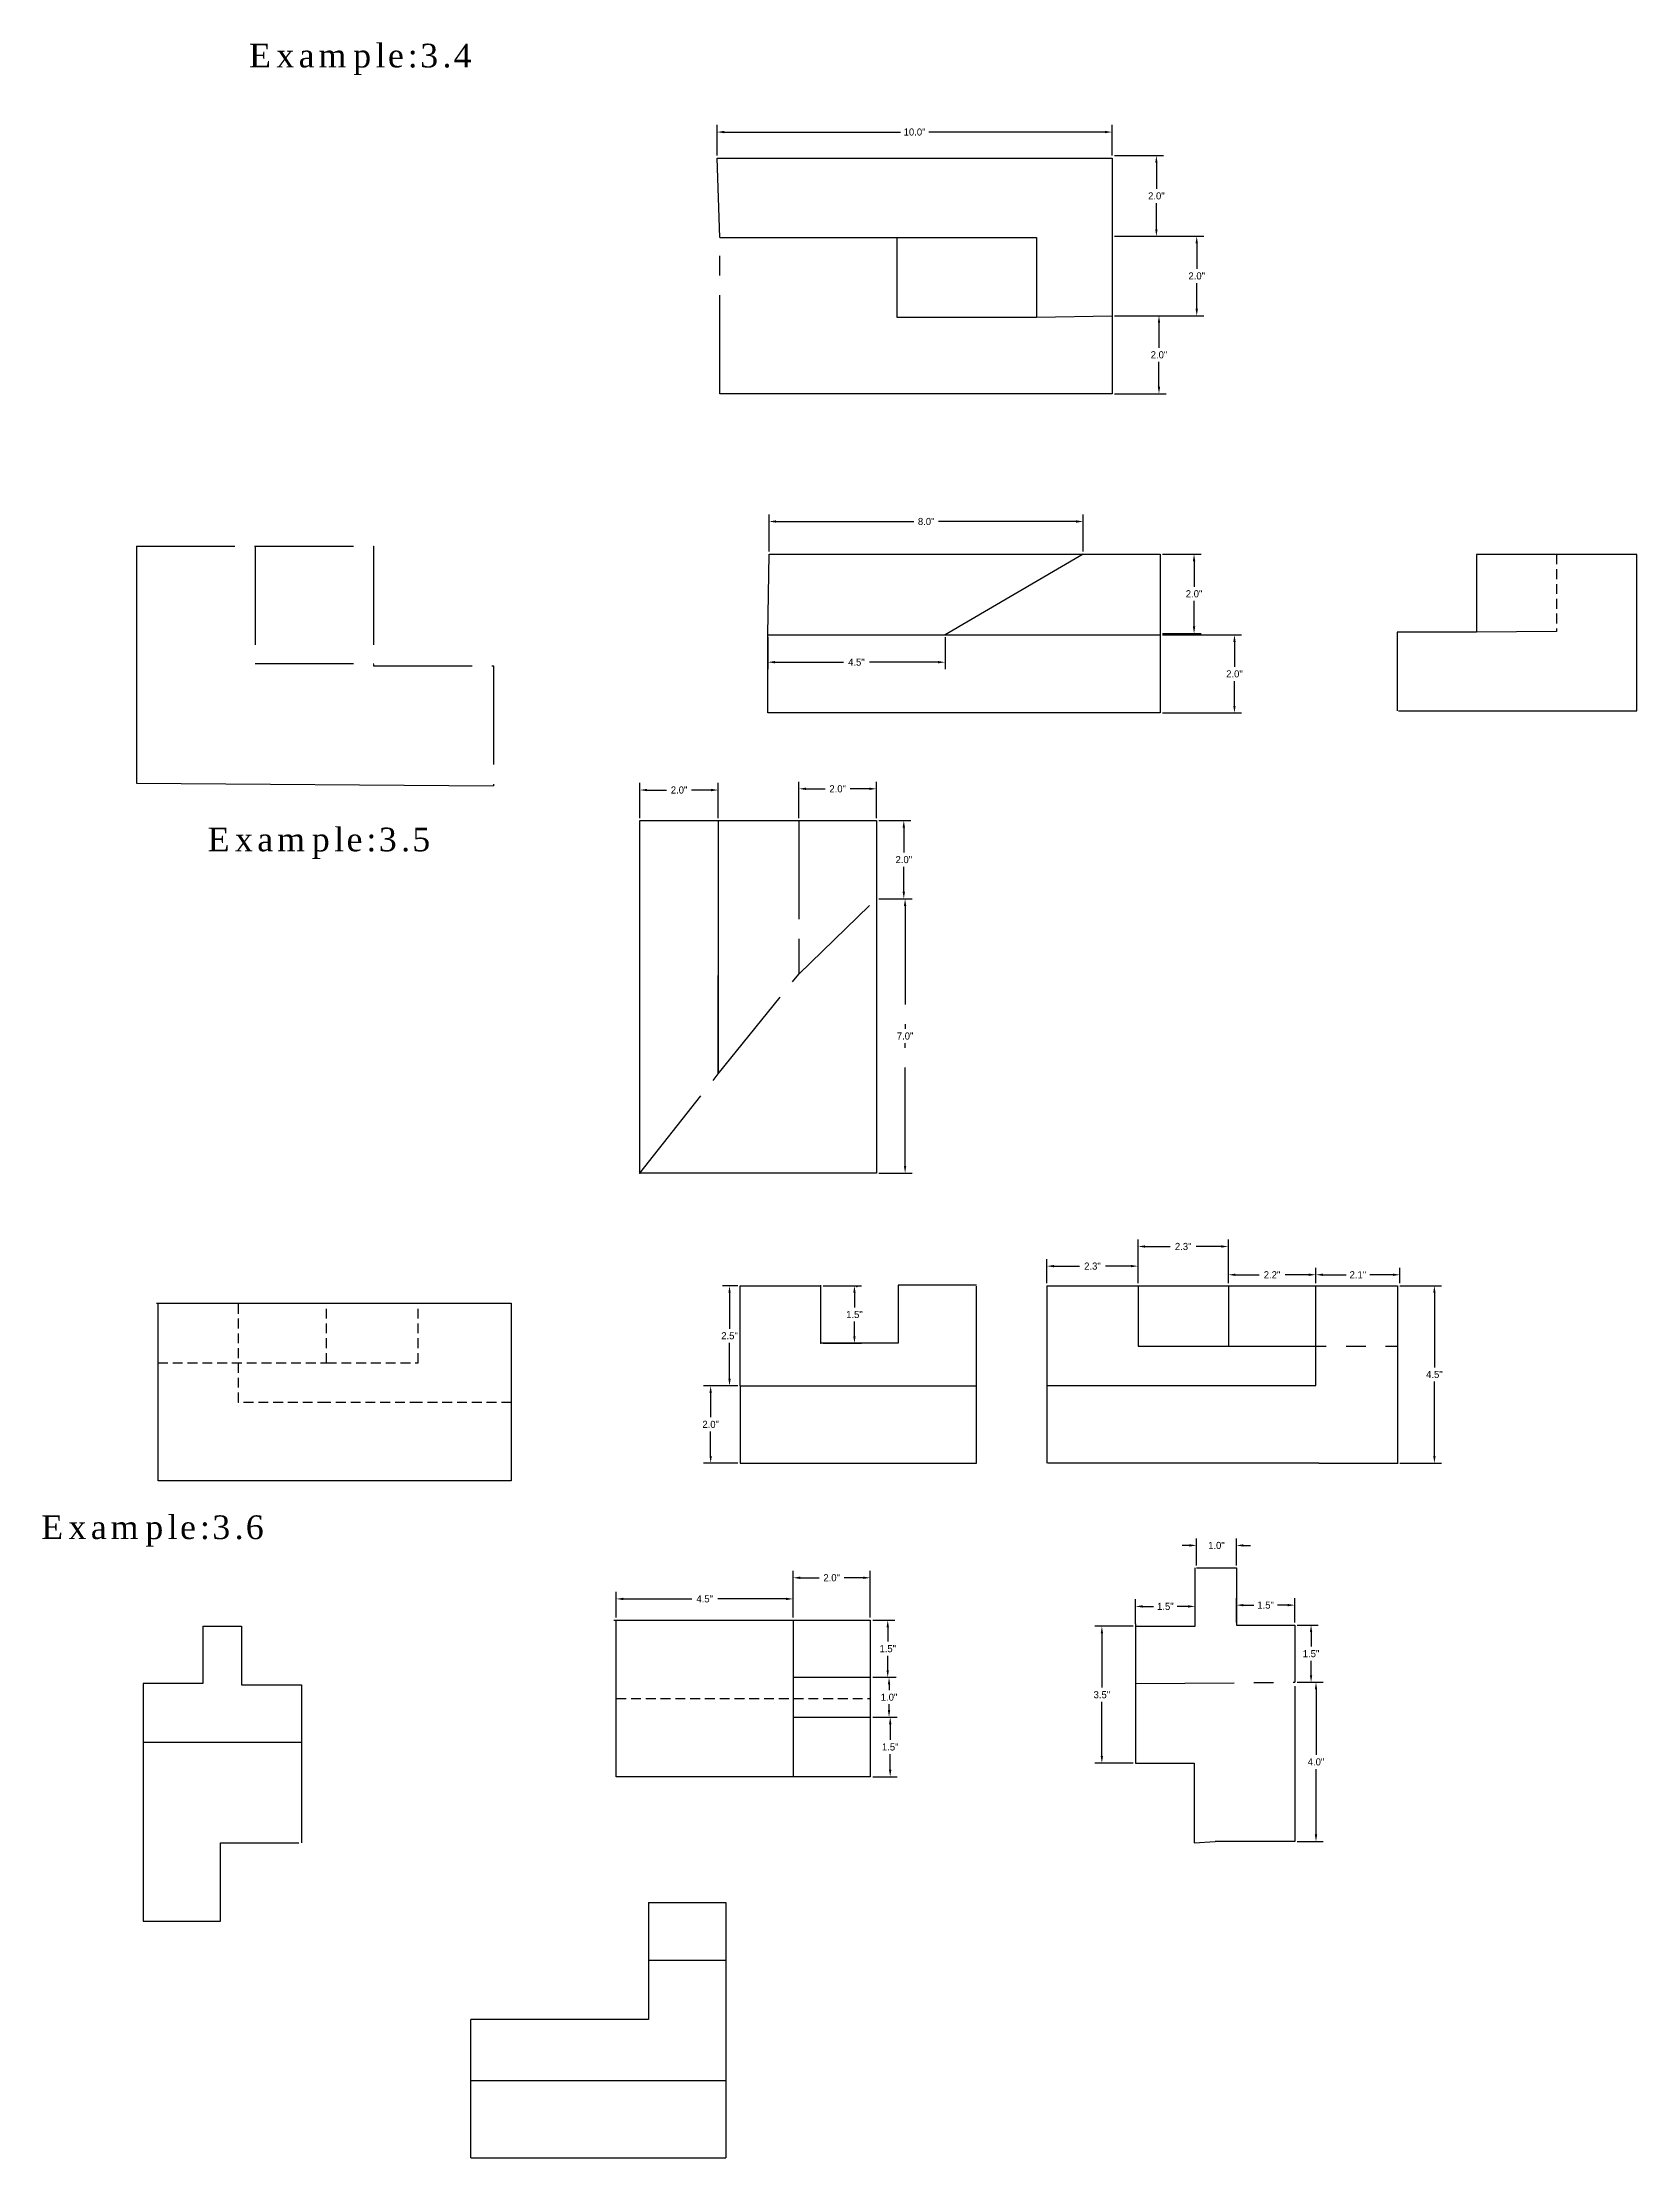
# Model space of a CAD drawing. Header units: inches. Extents: x 32 to 73, y -73 to 35.
# Drawn here: x 32.2 to 72.7, y -72.6 to -19 of the extents above; entities that cross this region are included whole.
import ezdxf

# ---------------------------------------------------------------- set-up
doc = ezdxf.new("R2010")
doc.units = ezdxf.units.IN
doc.header["$MEASUREMENT"] = 0
for name, pattern in [('CENTERX2', [4, 2.5, -0.5, 0.5, -0.5]), ('DASHED2', [0.375, 0.25, -0.125]), ('PHANTOMX2', [5, 2.5, -0.5, 0.5, -0.5, 0.5, -0.5])]:
    doc.linetypes.add(name, pattern=pattern)
doc.dimstyles.get("Standard").update_dxf_attribs({"dimtxt": 0.18, "dimasz": 0.18, "dimexe": 0.18, "dimexo": 0.0625, "dimgap": 0.09, "dimtad": 0, "dimtih": 1, "dimtoh": 1, "dimdec": 1, "dimzin": 0, "dimdsep": 46, "dimlunit": 3, "dimtxsty": 'Standard', "dimcen": 0.09, "dimadec": 0, "dimazin": 0, "dimtfac": 1, "dimtdec": 1, "dimtofl": 0, "dimtmove": 0, "dimatfit": 3, "dimfxl": 1, "dimtolj": 1, "dimtzin": 0, "dimarcsym": 0})

msp = doc.modelspace()

# ---------------------------------------------------------------- texts
at = {"linetype": 'ByBlock', "char_height": 0.6, "width": 5.51815, "attachment_point": 1}
for s, insert in [('{\\fTimes New Roman|b0|i0|c0|p18;\\T1.25;Example:3.4}', (37.492, -19.019)), ('{\\fTimes New Roman|b0|i0|c0|p18;\\T1.25;Example:3.5}', (36.442, -38.898)), ('{\\fTimes New Roman|b0|i0|c0|p18;\\T1.25;Example:3.6}', (32.218, -56.339))]:
    msp.add_mtext(s, dxfattribs=dict(at, insert=insert))

# ---------------------------------------------------------------- blocks, each defined once
blk = doc.blocks.new('*D27')
at = {"color": 0, "lineweight": -2}
for p, q in [((50.684, -31.898), (50.684, -30.955)), ((58.655, -31.898), (58.655, -30.955)), ((50.864, -31.135), (54.355, -31.135)), ((58.475, -31.135), (54.985, -31.135))]:
    blk.add_line(p, q, dxfattribs=at)
at = {"color": 0}
for points in [[(50.864, -31.105), (50.864, -31.165), (50.684, -31.135)], [(58.475, -31.105), (58.475, -31.165), (58.655, -31.135)]]:
    blk.add_solid(points, dxfattribs=at)
at = {"layer": 'Defpoints', "color": 0}
for p in [(58.655, -31.135), (50.684, -31.961), (58.655, -31.961)]:
    blk.add_point(p, dxfattribs=at)
at = {"color": 0, "insert": (54.67, -31.135), "char_height": 0.18, "attachment_point": 5}
blk.add_mtext('\\A1;8.0"', dxfattribs=at)
blk = doc.blocks.new('*D28')
at = {"color": 0, "lineweight": -2}
for p, q in [((50.651, -34.072), (50.651, -34.883)), ((55.149, -34.072), (55.149, -34.883)), ((50.831, -34.703), (52.57, -34.703)), ((54.969, -34.703), (53.23, -34.703))]:
    blk.add_line(p, q, dxfattribs=at)
at = {"color": 0}
for points in [[(50.831, -34.673), (50.831, -34.733), (50.651, -34.703)], [(54.969, -34.673), (54.969, -34.733), (55.149, -34.703)]]:
    blk.add_solid(points, dxfattribs=at)
at = {"layer": 'Defpoints', "color": 0}
for p in [(50.651, -34.009), (55.149, -34.009), (50.651, -34.703)]:
    blk.add_point(p, dxfattribs=at)
at = {"color": 0, "insert": (52.9, -34.703), "char_height": 0.18, "attachment_point": 5}
blk.add_mtext('\\A1;4.5"', dxfattribs=at)
blk = doc.blocks.new('*D29')
at = {"color": 0, "lineweight": -2}
for p, q in [((60.669, -31.961), (61.647, -31.961)), ((61.467, -32.141), (61.467, -32.788)), ((61.467, -33.796), (61.467, -33.148)), ((60.669, -33.976), (61.647, -33.976))]:
    blk.add_line(p, q, dxfattribs=at)
at = {"color": 0}
for points in [[(61.437, -32.141), (61.497, -32.141), (61.467, -31.961)], [(61.437, -33.796), (61.497, -33.796), (61.467, -33.976)]]:
    blk.add_solid(points, dxfattribs=at)
at = {"layer": 'Defpoints', "color": 0}
for p in [(60.607, -31.961), (60.607, -33.976), (61.467, -33.976)]:
    blk.add_point(p, dxfattribs=at)
at = {"color": 0, "insert": (61.467, -32.968), "char_height": 0.18, "attachment_point": 5}
blk.add_mtext('\\A1;2.0"', dxfattribs=at)
blk = doc.blocks.new('*D30')
at = {"color": 0, "lineweight": -2}
for p, q in [((60.669, -34.009), (62.672, -34.009)), ((62.492, -34.189), (62.492, -34.82)), ((62.492, -35.811), (62.492, -35.18)), ((60.669, -35.991), (62.672, -35.991))]:
    blk.add_line(p, q, dxfattribs=at)
at = {"color": 0}
for points in [[(62.462, -34.189), (62.522, -34.189), (62.492, -34.009)], [(62.462, -35.811), (62.522, -35.811), (62.492, -35.991)]]:
    blk.add_solid(points, dxfattribs=at)
at = {"layer": 'Defpoints', "color": 0}
for p in [(60.607, -34.009), (60.607, -35.991), (62.492, -35.991)]:
    blk.add_point(p, dxfattribs=at)
at = {"color": 0, "insert": (62.492, -35), "char_height": 0.18, "attachment_point": 5}
blk.add_mtext('\\A1;2.0"', dxfattribs=at)
blk = doc.blocks.new('*D31')
at = {"color": 0, "linetype": 'ByBlock', "lineweight": -2}
for p, q in [((49.365, -21.857), (49.365, -21.079)), ((49.545, -21.259), (54.016, -21.259)), ((59.207, -21.259), (54.736, -21.259)), ((59.387, -21.857), (59.387, -21.079))]:
    blk.add_line(p, q, dxfattribs=at)
at = {"color": 0, "linetype": 'ByBlock'}
for points in [[(49.545, -21.229), (49.545, -21.289), (49.365, -21.259)], [(59.207, -21.229), (59.207, -21.289), (59.387, -21.259)]]:
    blk.add_solid(points, dxfattribs=at)
at = {"layer": 'Defpoints', "color": 0, "linetype": 'ByBlock'}
for p in [(59.387, -21.259), (49.365, -21.919), (59.387, -21.919)]:
    blk.add_point(p, dxfattribs=at)
at = {"color": 0, "linetype": 'ByBlock', "insert": (54.376, -21.259), "char_height": 0.18, "attachment_point": 5}
blk.add_mtext('\\A1;10.0"', dxfattribs=at)
blk = doc.blocks.new('*D32')
at = {"color": 0, "linetype": 'ByBlock', "lineweight": -2}
for p, q in [((59.449, -21.857), (60.691, -21.857)), ((60.511, -22.037), (60.511, -22.699)), ((60.511, -23.722), (60.511, -23.059)), ((59.449, -23.902), (60.691, -23.902))]:
    blk.add_line(p, q, dxfattribs=at)
at = {"color": 0, "linetype": 'ByBlock'}
for points in [[(60.481, -22.037), (60.541, -22.037), (60.511, -21.857)], [(60.481, -23.722), (60.541, -23.722), (60.511, -23.902)]]:
    blk.add_solid(points, dxfattribs=at)
at = {"layer": 'Defpoints', "color": 0, "linetype": 'ByBlock'}
for p in [(59.387, -21.857), (59.387, -23.902), (60.511, -23.902)]:
    blk.add_point(p, dxfattribs=at)
at = {"color": 0, "linetype": 'ByBlock', "insert": (60.511, -22.879), "char_height": 0.18, "attachment_point": 5}
blk.add_mtext('\\A1;2.0"', dxfattribs=at)
blk = doc.blocks.new('*D33')
at = {"color": 0, "linetype": 'ByBlock', "lineweight": -2}
for p, q in [((59.512, -23.902), (61.715, -23.902)), ((61.535, -24.082), (61.535, -24.729)), ((61.535, -25.737), (61.535, -25.089)), ((59.449, -25.917), (61.715, -25.917))]:
    blk.add_line(p, q, dxfattribs=at)
at = {"color": 0, "linetype": 'ByBlock'}
for points in [[(61.505, -24.082), (61.565, -24.082), (61.535, -23.902)], [(61.505, -25.737), (61.565, -25.737), (61.535, -25.917)]]:
    blk.add_solid(points, dxfattribs=at)
at = {"layer": 'Defpoints', "color": 0, "linetype": 'ByBlock'}
for p in [(59.449, -23.902), (59.387, -25.917), (61.535, -25.917)]:
    blk.add_point(p, dxfattribs=at)
at = {"color": 0, "linetype": 'ByBlock', "insert": (61.535, -24.909), "char_height": 0.18, "attachment_point": 5}
blk.add_mtext('\\A1;2.0"', dxfattribs=at)
blk = doc.blocks.new('*D34')
at = {"color": 0, "linetype": 'ByBlock', "lineweight": -2}
for p, q in [((59.574, -25.916), (60.757, -25.916)), ((60.577, -26.096), (60.577, -26.728)), ((60.577, -27.719), (60.577, -27.088)), ((59.449, -27.899), (60.757, -27.899))]:
    blk.add_line(p, q, dxfattribs=at)
at = {"color": 0, "linetype": 'ByBlock'}
for points in [[(60.547, -26.096), (60.607, -26.096), (60.577, -25.916)], [(60.547, -27.719), (60.607, -27.719), (60.577, -27.899)]]:
    blk.add_solid(points, dxfattribs=at)
at = {"layer": 'Defpoints', "color": 0, "linetype": 'ByBlock'}
for p in [(59.512, -25.916), (59.387, -27.899), (60.577, -27.899)]:
    blk.add_point(p, dxfattribs=at)
at = {"color": 0, "linetype": 'ByBlock', "insert": (60.577, -26.908), "char_height": 0.18, "attachment_point": 5}
blk.add_mtext('\\A1;2.0"', dxfattribs=at)
blk = doc.blocks.new('*D37')
at = {"color": 0, "linetype": 'ByBlock', "lineweight": -2}
for p, q in [((49.888, -50.515), (49.501, -50.515)), ((49.681, -50.695), (49.681, -51.604)), ((49.681, -52.873), (49.681, -51.964)), ((49.888, -53.053), (49.501, -53.053))]:
    blk.add_line(p, q, dxfattribs=at)
at = {"color": 0, "linetype": 'ByBlock'}
for points in [[(49.651, -50.695), (49.711, -50.695), (49.681, -50.515)], [(49.651, -52.873), (49.711, -52.873), (49.681, -53.053)]]:
    blk.add_solid(points, dxfattribs=at)
at = {"layer": 'Defpoints', "color": 0, "linetype": 'ByBlock'}
for p in [(49.951, -50.515), (49.681, -53.053), (49.951, -53.053)]:
    blk.add_point(p, dxfattribs=at)
at = {"color": 0, "linetype": 'ByBlock', "insert": (49.681, -51.784), "char_height": 0.18, "attachment_point": 5}
blk.add_mtext('\\A1;2.5"', dxfattribs=at)
blk = doc.blocks.new('*D38')
at = {"color": 0, "linetype": 'ByBlock', "lineweight": -2}
for p, q in [((49.888, -53.053), (49.022, -53.053)), ((49.202, -53.233), (49.202, -53.852)), ((49.202, -54.831), (49.202, -54.212)), ((49.888, -55.011), (49.022, -55.011))]:
    blk.add_line(p, q, dxfattribs=at)
at = {"color": 0, "linetype": 'ByBlock'}
for points in [[(49.172, -53.233), (49.232, -53.233), (49.202, -53.053)], [(49.172, -54.831), (49.232, -54.831), (49.202, -55.011)]]:
    blk.add_solid(points, dxfattribs=at)
at = {"layer": 'Defpoints', "color": 0, "linetype": 'ByBlock'}
for p in [(49.951, -53.053), (49.202, -55.011), (49.951, -55.011)]:
    blk.add_point(p, dxfattribs=at)
at = {"color": 0, "linetype": 'ByBlock', "insert": (49.202, -54.032), "char_height": 0.18, "attachment_point": 5}
blk.add_mtext('\\A1;2.0"', dxfattribs=at)
blk = doc.blocks.new('*D39')
at = {"color": 0, "linetype": 'ByBlock', "lineweight": -2}
for p, q in [((52.058, -50.515), (53.03, -50.515)), ((52.85, -50.695), (52.85, -51.065)), ((52.85, -51.795), (52.85, -51.425)), ((52.058, -51.975), (53.03, -51.975))]:
    blk.add_line(p, q, dxfattribs=at)
at = {"color": 0, "linetype": 'ByBlock'}
for points in [[(52.82, -50.695), (52.88, -50.695), (52.85, -50.515)], [(52.82, -51.795), (52.88, -51.795), (52.85, -51.975)]]:
    blk.add_solid(points, dxfattribs=at)
at = {"layer": 'Defpoints', "color": 0, "linetype": 'ByBlock'}
for p in [(51.996, -50.515), (51.996, -51.975), (52.85, -51.975)]:
    blk.add_point(p, dxfattribs=at)
at = {"color": 0, "linetype": 'ByBlock', "insert": (52.85, -51.245), "char_height": 0.18, "attachment_point": 5}
blk.add_mtext('\\A1;1.5"', dxfattribs=at)
blk = doc.blocks.new('*D40')
at = {"color": 0, "linetype": 'ByBlock', "lineweight": -2}
for p, q in [((66.691, -50.515), (67.745, -50.515)), ((67.565, -50.695), (67.565, -52.585)), ((67.565, -54.835), (67.565, -52.945)), ((66.691, -55.015), (67.745, -55.015))]:
    blk.add_line(p, q, dxfattribs=at)
at = {"color": 0, "linetype": 'ByBlock'}
for points in [[(67.535, -50.695), (67.595, -50.695), (67.565, -50.515)], [(67.535, -54.835), (67.595, -54.835), (67.565, -55.015)]]:
    blk.add_solid(points, dxfattribs=at)
at = {"layer": 'Defpoints', "color": 0, "linetype": 'ByBlock'}
for p in [(66.628, -50.515), (66.628, -55.015), (67.565, -55.015)]:
    blk.add_point(p, dxfattribs=at)
at = {"color": 0, "linetype": 'ByBlock', "insert": (67.565, -52.765), "char_height": 0.18, "attachment_point": 5}
blk.add_mtext('\\A1;4.5"', dxfattribs=at)
blk = doc.blocks.new('*D41')
at = {"color": 0, "linetype": 'ByBlock', "lineweight": -2}
for p, q in [((57.733, -50.453), (57.733, -49.838)), ((60.045, -50.453), (60.045, -49.838)), ((57.913, -50.018), (58.559, -50.018)), ((59.865, -50.018), (59.219, -50.018))]:
    blk.add_line(p, q, dxfattribs=at)
at = {"color": 0, "linetype": 'ByBlock'}
for points in [[(57.913, -49.988), (57.913, -50.048), (57.733, -50.018)], [(59.865, -49.988), (59.865, -50.048), (60.045, -50.018)]]:
    blk.add_solid(points, dxfattribs=at)
at = {"layer": 'Defpoints', "color": 0, "linetype": 'ByBlock'}
for p in [(60.045, -50.018), (57.733, -50.515), (60.045, -50.515)]:
    blk.add_point(p, dxfattribs=at)
at = {"color": 0, "linetype": 'ByBlock', "insert": (58.889, -50.018), "char_height": 0.18, "attachment_point": 5}
blk.add_mtext('\\A1;2.3"', dxfattribs=at)
blk = doc.blocks.new('*D42')
at = {"color": 0, "linetype": 'ByBlock', "lineweight": -2}
for p, q in [((60.045, -50.453), (60.045, -49.34)), ((62.337, -50.453), (62.337, -49.34)), ((60.225, -49.52), (60.861, -49.52)), ((62.157, -49.52), (61.521, -49.52))]:
    blk.add_line(p, q, dxfattribs=at)
at = {"color": 0, "linetype": 'ByBlock'}
for points in [[(60.225, -49.49), (60.225, -49.55), (60.045, -49.52)], [(62.157, -49.49), (62.157, -49.55), (62.337, -49.52)]]:
    blk.add_solid(points, dxfattribs=at)
at = {"layer": 'Defpoints', "color": 0, "linetype": 'ByBlock'}
for p in [(62.337, -49.52), (60.045, -50.515), (62.337, -50.515)]:
    blk.add_point(p, dxfattribs=at)
at = {"color": 0, "linetype": 'ByBlock', "insert": (61.191, -49.52), "char_height": 0.18, "attachment_point": 5}
blk.add_mtext('\\A1;2.3"', dxfattribs=at)
blk = doc.blocks.new('*D43')
at = {"color": 0, "linetype": 'ByBlock', "lineweight": -2}
for p, q in [((62.337, -50.39), (62.337, -50.057)), ((62.517, -50.237), (63.116, -50.237)), ((64.375, -50.237), (63.776, -50.237)), ((64.555, -50.453), (64.555, -50.057))]:
    blk.add_line(p, q, dxfattribs=at)
at = {"color": 0, "linetype": 'ByBlock'}
for points in [[(62.517, -50.207), (62.517, -50.267), (62.337, -50.237)], [(64.375, -50.207), (64.375, -50.267), (64.555, -50.237)]]:
    blk.add_solid(points, dxfattribs=at)
at = {"layer": 'Defpoints', "color": 0, "linetype": 'ByBlock'}
for p in [(64.555, -50.237), (62.337, -50.453), (64.555, -50.515)]:
    blk.add_point(p, dxfattribs=at)
at = {"color": 0, "linetype": 'ByBlock', "insert": (63.446, -50.237), "char_height": 0.18, "attachment_point": 5}
blk.add_mtext('\\A1;2.2"', dxfattribs=at)
blk = doc.blocks.new('*D44')
at = {"color": 0, "linetype": 'ByBlock', "lineweight": -2}
for p, q in [((64.555, -50.453), (64.555, -50.057)), ((64.735, -50.237), (65.323, -50.237)), ((66.511, -50.237), (65.923, -50.237)), ((66.691, -50.453), (66.691, -50.057))]:
    blk.add_line(p, q, dxfattribs=at)
at = {"color": 0, "linetype": 'ByBlock'}
for points in [[(64.735, -50.207), (64.735, -50.267), (64.555, -50.237)], [(66.511, -50.207), (66.511, -50.267), (66.691, -50.237)]]:
    blk.add_solid(points, dxfattribs=at)
at = {"layer": 'Defpoints', "color": 0, "linetype": 'ByBlock'}
for p in [(66.691, -50.237), (64.555, -50.515), (66.691, -50.515)]:
    blk.add_point(p, dxfattribs=at)
at = {"color": 0, "linetype": 'ByBlock', "insert": (65.623, -50.237), "char_height": 0.18, "attachment_point": 5}
blk.add_mtext('\\A1;2.1"', dxfattribs=at)
blk = doc.blocks.new('*D45')
at = {"color": 0, "linetype": 'CENTERX2', "lineweight": -2}
for p, q in [((47.406, -38.654), (47.406, -37.765)), ((47.586, -37.945), (48.086, -37.945)), ((49.215, -37.945), (48.716, -37.945)), ((49.395, -38.654), (49.395, -37.765))]:
    blk.add_line(p, q, dxfattribs=at)
at = {"color": 0, "linetype": 'CENTERX2'}
for points in [[(47.586, -37.915), (47.586, -37.975), (47.406, -37.945)], [(49.215, -37.915), (49.215, -37.975), (49.395, -37.945)]]:
    blk.add_solid(points, dxfattribs=at)
at = {"layer": 'Defpoints', "color": 0, "linetype": 'CENTERX2'}
for p in [(49.395, -37.945), (47.406, -38.717), (49.395, -38.717)]:
    blk.add_point(p, dxfattribs=at)
at = {"color": 0, "linetype": 'CENTERX2', "insert": (48.401, -37.945), "char_height": 0.18, "attachment_point": 5}
blk.add_mtext('\\A1;2.0"', dxfattribs=at)
blk = doc.blocks.new('*D46')
at = {"color": 0, "linetype": 'CENTERX2', "lineweight": -2}
for p, q in [((51.438, -38.654), (51.438, -37.734)), ((51.618, -37.914), (52.109, -37.914)), ((53.23, -37.914), (52.739, -37.914)), ((53.41, -38.654), (53.41, -37.734))]:
    blk.add_line(p, q, dxfattribs=at)
at = {"color": 0, "linetype": 'CENTERX2'}
for points in [[(51.618, -37.884), (51.618, -37.944), (51.438, -37.914)], [(53.23, -37.884), (53.23, -37.944), (53.41, -37.914)]]:
    blk.add_solid(points, dxfattribs=at)
at = {"layer": 'Defpoints', "color": 0, "linetype": 'CENTERX2'}
for p in [(53.41, -37.914), (51.438, -38.717), (53.41, -38.717)]:
    blk.add_point(p, dxfattribs=at)
at = {"color": 0, "linetype": 'CENTERX2', "insert": (52.424, -37.914), "char_height": 0.18, "attachment_point": 5}
blk.add_mtext('\\A1;2.0"', dxfattribs=at)
blk = doc.blocks.new('*D47')
at = {"color": 0, "linetype": 'CENTERX2', "lineweight": -2}
for p, q in [((53.472, -38.717), (54.283, -38.717)), ((54.103, -38.897), (54.103, -39.53)), ((54.103, -40.524), (54.103, -39.89)), ((53.472, -40.704), (54.283, -40.704))]:
    blk.add_line(p, q, dxfattribs=at)
at = {"color": 0, "linetype": 'CENTERX2'}
for points in [[(54.073, -38.897), (54.133, -38.897), (54.103, -38.717)], [(54.073, -40.524), (54.133, -40.524), (54.103, -40.704)]]:
    blk.add_solid(points, dxfattribs=at)
at = {"layer": 'Defpoints', "color": 0, "linetype": 'CENTERX2'}
for p in [(53.41, -38.717), (53.41, -40.704), (54.103, -40.704)]:
    blk.add_point(p, dxfattribs=at)
at = {"color": 0, "linetype": 'CENTERX2', "insert": (54.103, -39.71), "char_height": 0.18, "attachment_point": 5}
blk.add_mtext('\\A1;2.0"', dxfattribs=at)
blk = doc.blocks.new('*D48')
at = {"color": 0, "linetype": 'CENTERX2', "lineweight": -2}
for p, q in [((53.472, -40.704), (54.315, -40.704)), ((54.135, -40.884), (54.135, -44.004)), ((54.135, -47.483), (54.135, -44.364)), ((53.472, -47.663), (54.315, -47.663))]:
    blk.add_line(p, q, dxfattribs=at)
at = {"color": 0, "linetype": 'CENTERX2'}
for points in [[(54.105, -40.884), (54.165, -40.884), (54.135, -40.704)], [(54.105, -47.483), (54.165, -47.483), (54.135, -47.663)]]:
    blk.add_solid(points, dxfattribs=at)
at = {"layer": 'Defpoints', "color": 0, "linetype": 'CENTERX2'}
for p in [(53.41, -40.704), (53.41, -47.663), (54.135, -47.663)]:
    blk.add_point(p, dxfattribs=at)
at = {"color": 0, "linetype": 'CENTERX2', "insert": (54.135, -44.184), "char_height": 0.18, "attachment_point": 5}
blk.add_mtext('\\A1;7.0"', dxfattribs=at)
blk = doc.blocks.new('*D49')
at = {"color": 0, "linetype": 'ByBlock', "lineweight": -2}
for p, q in [((46.808, -58.931), (46.808, -58.277)), ((46.988, -58.457), (48.721, -58.457)), ((51.114, -58.457), (49.381, -58.457)), ((51.294, -58.931), (51.294, -58.277))]:
    blk.add_line(p, q, dxfattribs=at)
at = {"color": 0, "linetype": 'ByBlock'}
for points in [[(46.988, -58.427), (46.988, -58.487), (46.808, -58.457)], [(51.114, -58.427), (51.114, -58.487), (51.294, -58.457)]]:
    blk.add_solid(points, dxfattribs=at)
at = {"layer": 'Defpoints', "color": 0, "linetype": 'ByBlock'}
for p in [(51.294, -58.457), (46.808, -58.994), (51.294, -58.994)]:
    blk.add_point(p, dxfattribs=at)
at = {"color": 0, "linetype": 'ByBlock', "insert": (49.051, -58.457), "char_height": 0.18, "attachment_point": 5}
blk.add_mtext('\\A1;4.5"', dxfattribs=at)
blk = doc.blocks.new('*D50')
at = {"color": 0, "linetype": 'ByBlock', "lineweight": -2}
for p, q in [((51.294, -58.931), (51.294, -57.741)), ((51.474, -57.921), (51.958, -57.921)), ((53.072, -57.921), (52.588, -57.921)), ((53.252, -58.931), (53.252, -57.741))]:
    blk.add_line(p, q, dxfattribs=at)
at = {"color": 0, "linetype": 'ByBlock'}
for points in [[(51.474, -57.891), (51.474, -57.951), (51.294, -57.921)], [(53.072, -57.891), (53.072, -57.951), (53.252, -57.921)]]:
    blk.add_solid(points, dxfattribs=at)
at = {"layer": 'Defpoints', "color": 0, "linetype": 'ByBlock'}
for p in [(53.252, -57.921), (51.294, -58.994), (53.252, -58.994)]:
    blk.add_point(p, dxfattribs=at)
at = {"color": 0, "linetype": 'ByBlock', "insert": (52.273, -57.921), "char_height": 0.18, "attachment_point": 5}
blk.add_mtext('\\A1;2.0"', dxfattribs=at)
blk = doc.blocks.new('*D51')
at = {"color": 0, "linetype": 'ByBlock', "lineweight": -2}
for p, q in [((53.315, -58.994), (53.875, -58.994)), ((53.695, -59.174), (53.695, -59.54)), ((53.695, -60.265), (53.695, -59.9)), ((53.315, -60.445), (53.875, -60.445))]:
    blk.add_line(p, q, dxfattribs=at)
at = {"color": 0, "linetype": 'ByBlock'}
for points in [[(53.665, -59.174), (53.725, -59.174), (53.695, -58.994)], [(53.665, -60.265), (53.725, -60.265), (53.695, -60.445)]]:
    blk.add_solid(points, dxfattribs=at)
at = {"layer": 'Defpoints', "color": 0, "linetype": 'ByBlock'}
for p in [(53.252, -58.994), (53.252, -60.445), (53.695, -60.445)]:
    blk.add_point(p, dxfattribs=at)
at = {"color": 0, "linetype": 'ByBlock', "insert": (53.695, -59.72), "char_height": 0.18, "attachment_point": 5}
blk.add_mtext('\\A1;1.5"', dxfattribs=at)
blk = doc.blocks.new('*D52')
at = {"color": 0, "linetype": 'ByBlock', "lineweight": -2}
for p, q in [((53.315, -61.455), (53.938, -61.455)), ((53.758, -61.635), (53.758, -62.032)), ((53.758, -62.789), (53.758, -62.392)), ((53.315, -62.969), (53.938, -62.969))]:
    blk.add_line(p, q, dxfattribs=at)
at = {"color": 0, "linetype": 'ByBlock'}
for points in [[(53.728, -61.635), (53.788, -61.635), (53.758, -61.455)], [(53.728, -62.789), (53.788, -62.789), (53.758, -62.969)]]:
    blk.add_solid(points, dxfattribs=at)
at = {"layer": 'Defpoints', "color": 0, "linetype": 'ByBlock'}
for p in [(53.252, -61.455), (53.252, -62.969), (53.758, -62.969)]:
    blk.add_point(p, dxfattribs=at)
at = {"color": 0, "linetype": 'ByBlock', "insert": (53.758, -62.212), "char_height": 0.18, "attachment_point": 5}
blk.add_mtext('\\A1;1.5"', dxfattribs=at)
blk = doc.blocks.new('*D53')
at = {"color": 0, "linetype": 'ByBlock', "lineweight": -2}
for p, q in [((53.377, -60.445), (53.908, -60.445)), ((53.728, -60.625), (53.728, -60.77)), ((53.728, -61.275), (53.728, -61.13)), ((53.377, -61.455), (53.908, -61.455))]:
    blk.add_line(p, q, dxfattribs=at)
at = {"color": 0, "linetype": 'ByBlock'}
for points in [[(53.698, -60.625), (53.758, -60.625), (53.728, -60.445)], [(53.698, -61.275), (53.758, -61.275), (53.728, -61.455)]]:
    blk.add_solid(points, dxfattribs=at)
at = {"layer": 'Defpoints', "color": 0, "linetype": 'ByBlock'}
for p in [(53.315, -60.445), (53.315, -61.455), (53.728, -61.455)]:
    blk.add_point(p, dxfattribs=at)
at = {"color": 0, "linetype": 'ByBlock', "insert": (53.728, -60.95), "char_height": 0.18, "attachment_point": 5}
blk.add_mtext('\\A1;1.0"', dxfattribs=at)
blk = doc.blocks.new('*D54')
at = {"color": 0, "linetype": 'ByBlock', "lineweight": -2}
for p, q in [((61.349, -57.101), (61.169, -57.101)), ((61.529, -57.606), (61.529, -56.921)), ((62.54, -57.606), (62.54, -56.921)), ((62.72, -57.101), (62.9, -57.101))]:
    blk.add_line(p, q, dxfattribs=at)
at = {"color": 0, "linetype": 'ByBlock'}
for points in [[(61.349, -57.071), (61.349, -57.131), (61.529, -57.101)], [(62.72, -57.071), (62.72, -57.131), (62.54, -57.101)]]:
    blk.add_solid(points, dxfattribs=at)
at = {"layer": 'Defpoints', "color": 0, "linetype": 'ByBlock'}
for p in [(62.54, -57.101), (61.529, -57.669), (62.54, -57.669)]:
    blk.add_point(p, dxfattribs=at)
at = {"color": 0, "linetype": 'ByBlock', "insert": (62.034, -57.101), "char_height": 0.18, "attachment_point": 5}
blk.add_mtext('\\A1;1.0"', dxfattribs=at)
blk = doc.blocks.new('*D55')
at = {"color": 0, "linetype": 'ByBlock', "lineweight": -2}
for p, q in [((62.54, -59.058), (62.54, -58.435)), ((64.024, -59.058), (64.024, -58.435)), ((62.72, -58.615), (62.982, -58.615)), ((63.844, -58.615), (63.582, -58.615))]:
    blk.add_line(p, q, dxfattribs=at)
at = {"color": 0, "linetype": 'ByBlock'}
for points in [[(62.72, -58.585), (62.72, -58.645), (62.54, -58.615)], [(63.844, -58.585), (63.844, -58.645), (64.024, -58.615)]]:
    blk.add_solid(points, dxfattribs=at)
at = {"layer": 'Defpoints', "color": 0, "linetype": 'ByBlock'}
for p in [(64.024, -58.615), (62.54, -59.12), (64.024, -59.12)]:
    blk.add_point(p, dxfattribs=at)
at = {"color": 0, "linetype": 'ByBlock', "insert": (63.282, -58.615), "char_height": 0.18, "attachment_point": 5}
blk.add_mtext('\\A1;1.5"', dxfattribs=at)
blk = doc.blocks.new('*D56')
at = {"color": 0, "linetype": 'ByBlock', "lineweight": -2}
for p, q in [((59.981, -59.089), (59.981, -58.467)), ((61.497, -59.089), (61.497, -58.467)), ((60.161, -58.647), (60.439, -58.647)), ((61.317, -58.647), (61.039, -58.647))]:
    blk.add_line(p, q, dxfattribs=at)
at = {"color": 0, "linetype": 'ByBlock'}
for points in [[(60.161, -58.617), (60.161, -58.677), (59.981, -58.647)], [(61.317, -58.617), (61.317, -58.677), (61.497, -58.647)]]:
    blk.add_solid(points, dxfattribs=at)
at = {"layer": 'Defpoints', "color": 0, "linetype": 'ByBlock'}
for p in [(59.981, -58.647), (59.981, -59.152), (61.497, -59.152)]:
    blk.add_point(p, dxfattribs=at)
at = {"color": 0, "linetype": 'ByBlock', "insert": (60.739, -58.647), "char_height": 0.18, "attachment_point": 5}
blk.add_mtext('\\A1;1.5"', dxfattribs=at)
blk = doc.blocks.new('*D57')
at = {"color": 0, "linetype": 'ByBlock', "lineweight": -2}
for p, q in [((64.087, -59.12), (64.615, -59.12)), ((64.435, -59.3), (64.435, -59.666)), ((64.435, -60.391), (64.435, -60.026)), ((64.087, -60.571), (64.615, -60.571))]:
    blk.add_line(p, q, dxfattribs=at)
at = {"color": 0, "linetype": 'ByBlock'}
for points in [[(64.405, -59.3), (64.465, -59.3), (64.435, -59.12)], [(64.405, -60.391), (64.465, -60.391), (64.435, -60.571)]]:
    blk.add_solid(points, dxfattribs=at)
at = {"layer": 'Defpoints', "color": 0, "linetype": 'ByBlock'}
for p in [(64.024, -59.12), (64.024, -60.571), (64.435, -60.571)]:
    blk.add_point(p, dxfattribs=at)
at = {"color": 0, "linetype": 'ByBlock', "insert": (64.435, -59.846), "char_height": 0.18, "attachment_point": 5}
blk.add_mtext('\\A1;1.5"', dxfattribs=at)
blk = doc.blocks.new('*D59')
at = {"color": 0, "linetype": 'ByBlock', "lineweight": -2}
for p, q in [((64.087, -60.571), (64.741, -60.571)), ((64.561, -60.751), (64.561, -62.411)), ((64.561, -64.43), (64.561, -62.771)), ((64.087, -64.61), (64.741, -64.61))]:
    blk.add_line(p, q, dxfattribs=at)
at = {"color": 0, "linetype": 'ByBlock'}
for points in [[(64.531, -60.751), (64.591, -60.751), (64.561, -60.571)], [(64.531, -64.43), (64.591, -64.43), (64.561, -64.61)]]:
    blk.add_solid(points, dxfattribs=at)
at = {"layer": 'Defpoints', "color": 0, "linetype": 'ByBlock'}
for p in [(64.024, -60.571), (64.024, -64.61), (64.561, -64.61)]:
    blk.add_point(p, dxfattribs=at)
at = {"color": 0, "linetype": 'ByBlock', "insert": (64.561, -62.591), "char_height": 0.18, "attachment_point": 5}
blk.add_mtext('\\A1;4.0"', dxfattribs=at)
blk = doc.blocks.new('*D62')
at = {"color": 0, "linetype": 'ByBlock', "lineweight": -2}
for p, q in [((59.918, -59.152), (58.948, -59.152)), ((59.128, -59.332), (59.128, -60.707)), ((59.128, -62.442), (59.128, -61.067)), ((59.918, -62.622), (58.948, -62.622))]:
    blk.add_line(p, q, dxfattribs=at)
at = {"color": 0, "linetype": 'ByBlock'}
for points in [[(59.098, -59.332), (59.158, -59.332), (59.128, -59.152)], [(59.098, -62.442), (59.158, -62.442), (59.128, -62.622)]]:
    blk.add_solid(points, dxfattribs=at)
at = {"layer": 'Defpoints', "color": 0, "linetype": 'ByBlock'}
for p in [(59.981, -59.152), (59.128, -62.622), (59.981, -62.622)]:
    blk.add_point(p, dxfattribs=at)
at = {"color": 0, "linetype": 'ByBlock', "insert": (59.128, -60.887), "char_height": 0.18, "attachment_point": 5}
blk.add_mtext('\\A1;3.5"', dxfattribs=at)

# ---------------------------------------------------------------- dimensions: what is measured, and where the dimension line sits
at = {"linetype": 'ByBlock'}
for base, p1, p2, picture, middle in [((59.387, -21.259), (49.365, -21.919), (59.387, -21.919), '*D31', (54.376, -21.259)), ((62.337, -49.52), (60.045, -50.515), (62.337, -50.515), '*D42', (61.191, -49.52)), ((60.045, -50.018), (57.733, -50.515), (60.045, -50.515), '*D41', (58.889, -50.018)), ((64.555, -50.237), (62.337, -50.453), (64.555, -50.515), '*D43', (63.446, -50.237)), ((66.691, -50.237), (64.555, -50.515), (66.691, -50.515), '*D44', (65.623, -50.237)), ((62.54, -57.101), (61.529, -57.669), (62.54, -57.669), '*D54', (62.034, -57.101)), ((53.252, -57.921), (51.294, -58.994), (53.252, -58.994), '*D50', (52.273, -57.921)), ((51.294, -58.457), (46.808, -58.994), (51.294, -58.994), '*D49', (49.051, -58.457)), ((59.981, -58.647), (61.497, -59.152), (59.981, -59.152), '*D56', (60.739, -58.647)), ((64.024, -58.615), (62.54, -59.12), (64.024, -59.12), '*D55', (63.282, -58.615))]:
    dim = msp.add_linear_dim(base=base, p1=p1, p2=p2, dimstyle='Standard', dxfattribs=at)
    dim.commit()
    dim.dimension.update_dxf_attribs({"geometry": picture, "text_midpoint": middle})
for base, p1, p2, picture, middle in [((60.511, -23.902), (59.387, -21.857), (59.387, -23.902), '*D32', (60.511, -22.879)), ((61.535, -25.917), (59.449, -23.902), (59.387, -25.917), '*D33', (61.535, -24.909)), ((60.577, -27.899), (59.512, -25.916), (59.387, -27.899), '*D34', (60.577, -26.908)), ((49.681, -53.053), (49.951, -50.515), (49.951, -53.053), '*D37', (49.681, -51.784)), ((52.85, -51.975), (51.996, -50.515), (51.996, -51.975), '*D39', (52.85, -51.245)), ((67.565, -55.015), (66.628, -50.515), (66.628, -55.015), '*D40', (67.565, -52.765)), ((49.202, -55.011), (49.951, -53.053), (49.951, -55.011), '*D38', (49.202, -54.032)), ((53.695, -60.445), (53.252, -58.994), (53.252, -60.445), '*D51', (53.695, -59.72)), ((59.128, -62.622), (59.981, -59.152), (59.981, -62.622), '*D62', (59.128, -60.887)), ((64.435, -60.571), (64.024, -59.12), (64.024, -60.571), '*D57', (64.435, -59.846)), ((53.728, -61.455), (53.315, -60.445), (53.315, -61.455), '*D53', (53.728, -60.95)), ((64.561, -64.61), (64.024, -60.571), (64.024, -64.61), '*D59', (64.561, -62.591)), ((53.758, -62.969), (53.252, -61.455), (53.252, -62.969), '*D52', (53.758, -62.212))]:
    dim = msp.add_linear_dim(base=base, p1=p1, p2=p2, angle=90, dimstyle='Standard', dxfattribs=at)
    dim.commit()
    dim.dimension.update_dxf_attribs({"geometry": picture, "text_midpoint": middle})
for base, p1, p2, picture, middle in [((58.655, -31.135), (50.684, -31.961), (58.655, -31.961), '*D27', (54.67, -31.135)), ((50.651, -34.703), (55.149, -34.009), (50.651, -34.009), '*D28', (52.9, -34.703))]:
    dim = msp.add_linear_dim(base=base, p1=p1, p2=p2, dimstyle='Standard')
    dim.commit()
    dim.dimension.update_dxf_attribs({"geometry": picture, "text_midpoint": middle})
for base, p1, p2, picture, middle in [((61.467, -33.976), (60.607, -31.961), (60.607, -33.976), '*D29', (61.467, -32.968)), ((62.492, -35.991), (60.607, -34.009), (60.607, -35.991), '*D30', (62.492, -35))]:
    dim = msp.add_linear_dim(base=base, p1=p1, p2=p2, angle=90, dimstyle='Standard')
    dim.commit()
    dim.dimension.update_dxf_attribs({"geometry": picture, "text_midpoint": middle})
at = {"linetype": 'CENTERX2'}
for base, p1, p2, picture, middle in [((49.395, -37.945), (47.406, -38.717), (49.395, -38.717), '*D45', (48.401, -37.945)), ((53.41, -37.914), (51.438, -38.717), (53.41, -38.717), '*D46', (52.424, -37.914))]:
    dim = msp.add_linear_dim(base=base, p1=p1, p2=p2, dimstyle='Standard', dxfattribs=at)
    dim.commit()
    dim.dimension.update_dxf_attribs({"geometry": picture, "text_midpoint": middle})
for base, p1, p2, picture, middle in [((54.103, -40.704), (53.41, -38.717), (53.41, -40.704), '*D47', (54.103, -39.71)), ((54.135, -47.663), (53.41, -40.704), (53.41, -47.663), '*D48', (54.135, -44.184))]:
    dim = msp.add_linear_dim(base=base, p1=p1, p2=p2, angle=90, dimstyle='Standard', dxfattribs=at)
    dim.commit()
    dim.dimension.update_dxf_attribs({"geometry": picture, "text_midpoint": middle})

# ---------------------------------------------------------------- linework, layer by layer
at = {"linetype": 'ByBlock'}
for p, q in [((49.365, -21.919), (59.387, -21.919)), ((49.431, -23.935), (53.929, -23.935)), ((53.929, -23.935), (57.468, -23.935)), ((53.929, -23.935), (53.929, -25.95)), ((57.468, -23.935), (57.468, -25.95)), ((53.929, -25.95), (57.468, -25.95)), ((57.468, -25.95), (59.387, -25.917)), ((59.387, -27.899), (49.431, -27.899)), ((34.632, -31.76), (34.632, -37.773)), ((70.665, -31.971), (68.631, -31.971)), ((68.631, -31.971), (68.631, -33.944)), ((72.698, -31.971), (70.665, -31.971)), ((72.698, -33.944), (72.698, -31.971)), ((68.631, -33.944), (66.617, -33.944)), ((66.617, -33.944), (66.617, -35.936)), ((72.698, -35.936), (72.698, -33.944)), ((66.656, -35.936), (72.698, -35.936)), ((34.632, -37.773), (43.694, -37.839)), ((47.406, -47.663), (47.406, -38.717)), ((53.41, -40.704), (53.41, -47.663)), ((35.145, -50.959), (37.188, -50.959)), ((35.181, -52.472), (35.181, -50.959)), ((37.188, -50.959), (39.53, -50.959)), ((39.53, -50.959), (41.819, -50.959)), ((41.819, -50.959), (44.143, -50.959)), ((44.143, -50.959), (44.143, -53.474)), ((49.951, -53.053), (49.951, -50.515)), ((49.951, -50.515), (51.996, -50.515)), ((51.996, -51.975), (51.996, -50.5)), ((57.733, -50.515), (60.045, -50.515)), ((57.733, -50.515), (57.733, -53.044)), ((60.045, -50.515), (62.337, -50.515)), ((60.045, -50.515), (60.045, -52.049)), ((62.337, -50.515), (64.65, -50.515)), ((62.337, -50.515), (62.337, -52.049)), ((64.555, -53.044), (64.555, -50.515)), ((64.65, -50.515), (66.628, -50.515)), ((66.628, -50.515), (66.628, -51.989)), ((66.628, -51.989), (66.628, -55.035)), ((35.181, -55.462), (35.181, -52.472)), ((60.045, -52.049), (62.323, -52.049)), ((49.951, -53.053), (55.944, -53.053)), ((57.733, -53.044), (57.733, -55.015)), ((57.733, -53.044), (59.991, -53.044)), ((59.991, -53.044), (62.303, -53.044)), ((62.303, -53.044), (64.555, -53.044)), ((44.143, -53.474), (44.143, -55.462)), ((49.951, -55.011), (55.944, -55.011)), ((60.031, -55.015), (57.758, -55.015)), ((62.323, -55.015), (60.031, -55.015)), ((64.635, -55.015), (62.323, -55.015)), ((64.635, -55.015), (66.628, -55.015)), ((37.188, -55.462), (35.181, -55.462)), ((39.477, -55.462), (37.188, -55.462)), ((41.819, -55.462), (39.477, -55.462)), ((44.143, -55.462), (41.819, -55.462)), ((61.497, -59.152), (61.497, -57.669)), ((61.529, -57.669), (62.54, -57.669)), ((62.54, -57.669), (62.54, -59.12)), ((46.745, -58.994), (51.294, -58.994)), ((46.808, -60.982), (46.808, -58.994)), ((51.294, -58.994), (53.252, -58.994)), ((51.294, -58.994), (51.294, -60.445)), ((53.252, -58.994), (53.252, -60.445)), ((36.321, -59.152), (37.3, -59.152)), ((36.321, -59.152), (36.321, -60.603)), ((37.3, -59.152), (37.3, -60.635)), ((59.981, -59.089), (59.981, -60.603)), ((59.981, -59.152), (61.497, -59.152)), ((62.54, -59.12), (64.024, -59.12)), ((64.024, -59.12), (64.024, -60.571)), ((36.321, -60.603), (34.805, -60.603)), ((34.805, -60.603), (34.805, -62.086)), ((51.294, -60.445), (51.294, -61.455)), ((51.294, -60.445), (53.252, -60.445)), ((53.252, -60.445), (53.252, -60.95)), ((59.981, -60.603), (59.981, -62.622)), ((37.3, -60.635), (38.817, -60.635)), ((38.817, -60.635), (38.817, -62.149)), ((46.808, -62.969), (46.808, -60.982)), ((53.252, -60.95), (53.252, -61.455)), ((64.024, -60.666), (64.024, -64.61)), ((51.294, -61.455), (51.294, -62.969)), ((51.294, -61.455), (53.252, -61.455)), ((53.252, -61.455), (53.252, -62.969)), ((34.805, -62.086), (34.805, -66.629)), ((34.805, -62.086), (38.817, -62.086)), ((38.817, -62.149), (38.817, -64.642)), ((59.981, -62.622), (61.466, -62.622)), ((61.466, -62.622), (61.466, -64.642)), ((51.262, -62.969), (46.808, -62.969)), ((53.252, -62.969), (51.262, -62.969)), ((36.763, -66.629), (36.763, -64.642)), ((36.763, -64.642), (38.753, -64.642)), ((61.466, -64.642), (62.003, -64.61)), ((64.024, -64.61), (62.003, -64.61)), ((47.625, -66.153), (49.583, -66.153)), ((47.625, -66.153), (47.625, -67.62)), ((49.583, -66.153), (49.583, -67.659)), ((34.805, -66.629), (36.763, -66.629)), ((47.625, -67.62), (47.625, -69.126)), ((47.625, -67.62), (49.583, -67.62)), ((49.583, -67.659), (49.583, -70.671)), ((47.625, -69.126), (43.121, -69.126)), ((43.121, -70.671), (43.121, -69.126)), ((43.121, -72.627), (43.121, -70.671)), ((43.121, -70.671), (49.583, -70.671)), ((49.583, -70.671), (49.583, -72.627)), ((43.121, -72.627), (49.583, -72.627))]:
    msp.add_line(p, q, dxfattribs=at)
at = {"linetype": 'PHANTOMX2'}
for p, q in [((49.431, -23.935), (49.365, -21.919)), ((59.387, -21.919), (59.387, -23.902)), ((49.431, -27.899), (49.431, -23.935)), ((59.387, -23.902), (59.387, -25.917)), ((59.387, -25.917), (59.387, -27.899)), ((34.632, -31.76), (37.642, -31.76)), ((37.642, -31.76), (40.651, -31.76)), ((37.642, -31.76), (37.642, -34.733)), ((40.651, -31.76), (40.651, -34.799)), ((37.642, -34.733), (40.651, -34.733)), ((40.651, -34.799), (43.694, -34.799)), ((43.694, -34.799), (43.694, -37.839))]:
    msp.add_line(p, q, dxfattribs=at)
for p, q in [((50.651, -34.009), (50.684, -31.961)), ((50.684, -31.961), (58.655, -31.961)), ((58.655, -31.961), (55.149, -34.009)), ((58.655, -31.961), (60.607, -31.961)), ((60.607, -31.961), (60.607, -33.976)), ((50.651, -35.991), (50.651, -34.009)), ((50.651, -34.009), (55.149, -34.009)), ((55.149, -34.009), (60.607, -34.009)), ((60.607, -33.976), (60.607, -35.991)), ((60.607, -35.991), (50.651, -35.991)), ((49.395, -38.717), (49.395, -44.76))]:
    msp.add_line(p, q)
at = {"linetype": 'DASHED2'}
for p, q in [((70.665, -31.971), (70.665, -33.925)), ((37.223, -53.474), (37.223, -50.959)), ((39.459, -52.472), (39.459, -50.959)), ((41.784, -52.472), (41.784, -50.959)), ((35.181, -52.472), (39.459, -52.472)), ((39.459, -52.472), (41.784, -52.472)), ((39.477, -53.474), (37.223, -53.474)), ((41.819, -53.474), (39.477, -53.474)), ((44.143, -53.474), (41.819, -53.474)), ((46.808, -60.982), (53.252, -60.982))]:
    msp.add_line(p, q, dxfattribs=at)
at = {"linetype": 'CENTERX2'}
for p, q in [((70.665, -33.925), (68.631, -33.944)), ((47.406, -38.717), (49.395, -38.717)), ((49.395, -38.717), (51.438, -38.717)), ((51.438, -38.717), (53.41, -38.717)), ((51.438, -38.717), (51.438, -41.889)), ((53.41, -38.717), (53.41, -40.704)), ((51.438, -42.615), (53.41, -40.704)), ((51.438, -41.889), (51.438, -42.615)), ((49.395, -45.139), (51.438, -42.615)), ((49.395, -45.139), (49.395, -42.646)), ((51.438, -42.615), (51.438, -42.615)), ((51.438, -42.615), (51.438, -42.615)), ((51.438, -42.615), (51.438, -42.615)), ((49.395, -44.76), (49.395, -45.139)), ((47.406, -47.663), (49.395, -45.139)), ((47.406, -47.663), (47.406, -45.675)), ((49.428, -47.663), (47.406, -47.663)), ((51.418, -47.663), (49.428, -47.663)), ((53.41, -47.663), (51.418, -47.663)), ((55.944, -50.5), (53.956, -50.5)), ((53.956, -50.5), (53.956, -51.975)), ((55.944, -53.025), (55.944, -50.5)), ((53.956, -51.975), (51.996, -51.975)), ((62.323, -52.049), (66.628, -52.049)), ((49.951, -53.053), (49.951, -55.011)), ((55.944, -55.011), (55.944, -53.025)), ((59.981, -60.603), (64.024, -60.571))]:
    msp.add_line(p, q, dxfattribs=at)
msp.add_point((47.406, -47.663), dxfattribs=at)
at = {"linetype": 'ByBlock'}
for p in [(52.91, -50.535), (51.996, -51.975), (51.996, -51.975)]:
    msp.add_point(p, dxfattribs=at)

msp.set_redraw_order([(e.dxf.handle, doc.entitydb.next_handle()) for e in msp.query("TEXT MTEXT ATTDEF DIMENSION ARC_DIMENSION")])  # texts and dimensions are drawn at this point

doc.saveas('drawing.dxf')
